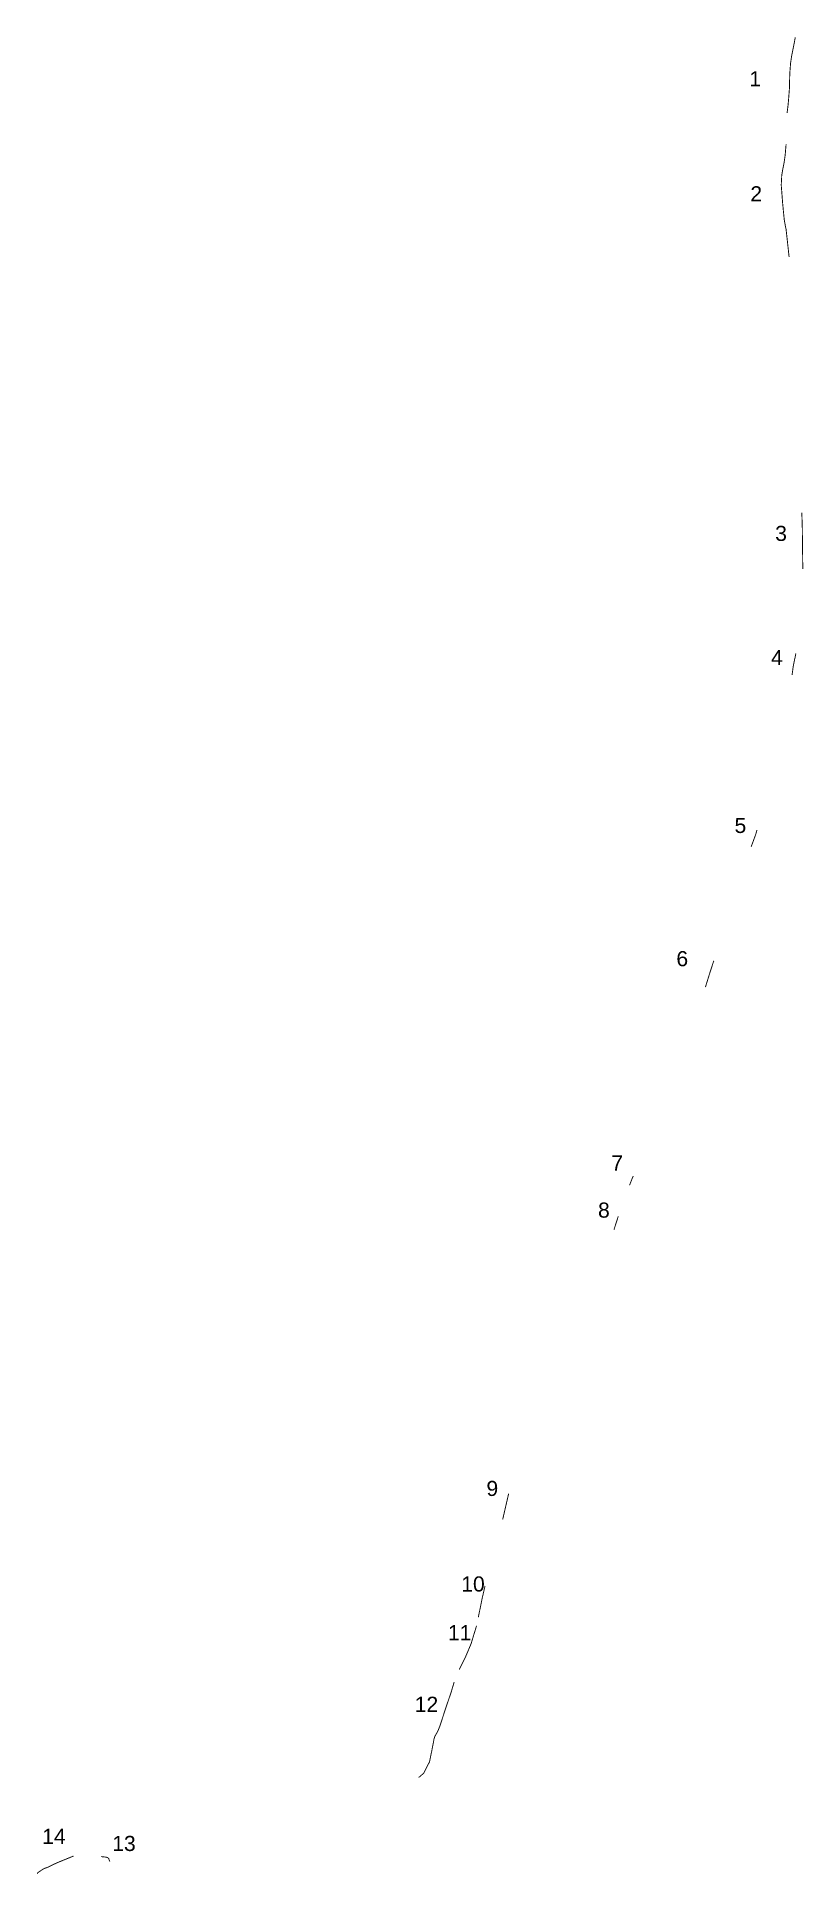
# Model space of a CAD drawing. Header units: metres. Extents: x 254129 to 356845, y 1741129 to 2228052.
# Drawn here: x 261002 to 263538, y 2221975 to 2228052 of the extents above; entities that cross this region are included whole.
import ezdxf

# ---------------------------------------------------------------- set-up
doc = ezdxf.new("R2010")
doc.units = ezdxf.units.M
doc.layers.add('ARTIFICIALLY PROTECTED', color=4, linetype='Continuous')
doc.styles.get("Standard").update_dxf_attribs({"font": 'arial.ttf'})

msp = doc.modelspace()

# ---------------------------------------------------------------- texts
at = {"char_height": 50, "attachment_point": 1}
for s, insert in [('1', (263359.1, 2227938.1)), ('2', (263362.6, 2227557.6)), ('3', (263444.8, 2226434.5)), ('4', (263431.1, 2226023.7)), ('5', (263310.3, 2225468.7)), ('6', (263118, 2225028)), ('7', (262902.8, 2224352.3)), ('8', (262858.9, 2224196.5)), ('9', (262489.8, 2223276)), ('10', (262406.4, 2222960)), ('11', (262362.3, 2222799.1)), ('12', (262252.6, 2222562.1)), ('14', (261020.3, 2222125.3)), ('13', (261252.1, 2222101.8))]:
    msp.add_mtext_dynamic_manual_height_columns(s, width=84.374, gutter_width=1, heights=[0], dxfattribs=dict(at, insert=insert))

# ---------------------------------------------------------------- linework, layer by layer
at = {"layer": 'ARTIFICIALLY PROTECTED', "const_width": 3, "flags": 128}
for points in [[(263511.4, 2228050.5), (263505.7, 2228020.5), (263499.3, 2227988.9), (263495.7, 2227964.8), (263493.1, 2227930.9), (263492.5, 2227908.8), (263491.9, 2227881.4), (263489.3, 2227847.5), (263487.3, 2227825.5), (263484.4, 2227802.2), (263484.3, 2227800.3)], [(263480.9, 2227696.3), (263477.5, 2227658), (263474.1, 2227634.3), (263470, 2227614.9), (263466.5, 2227593.5), (263464.8, 2227561.6), (263469.6, 2227499.8), (263472.9, 2227465.3), (263474.8, 2227446.6), (263479.4, 2227421.1), (263480.7, 2227416.1), (263490.9, 2227323.2)], [(263532.9, 2226477.8), (263534.4, 2226429.1), (263535.3, 2226356.2), (263536.1, 2226291.4)], [(263513.2, 2226012.3), (263504.7, 2225971.3), (263500.6, 2225941.4)], [(263384.6, 2225428.4), (263380.1, 2225413), (263365.3, 2225373.1)], [(263242.2, 2224995.9), (263240.9, 2224993.5), (263229.2, 2224957.8), (263214.1, 2224909.1)], [(262975.5, 2224284.4), (262971.9, 2224276.2), (262963, 2224253.6)], [(262925.9, 2224151.1), (262911.4, 2224106.2)], [(262563.3, 2223234), (262543.5, 2223148.2)], [(262485.2, 2222928.8), (262476.7, 2222892.2), (262462.8, 2222824.4)], [(262457, 2222796.5), (262438.9, 2222737), (262420.9, 2222694.4), (262399.9, 2222651.9)], [(261124.1, 2222035.2), (261068.5, 2222012.4), (261039.5, 2221998.4), (261027.6, 2221994), (261019.5, 2221989.4), (261005.7, 2221979.8), (261005.1, 2221977.9), (261004, 2221976.5)], [(261244.8, 2222017.2), (261242, 2222021.5), (261240.8, 2222026.3), (261236.4, 2222030.3), (261229.7, 2222031.8), (261215.4, 2222033.3)]]:
    msp.add_lwpolyline(points, dxfattribs=at)
at = {"layer": 'ARTIFICIALLY PROTECTED', "flags": 128}
msp.add_lwpolyline([(262383, 2222610.5, 3, 3, 0), (262373.2, 2222577.3, 3, 3, 0), (262354.3, 2222522.1, 3, 3, 0), (262343.8, 2222489.5, 3, 3, 0), (262335.3, 2222463.7, 3, 3, 0), (262328.7, 2222447.7, 3, 3, 0), (262319.3, 2222431.2, 3, 3, 0), (262316.6, 2222422.7, 3, 3, 0), (262308.6, 2222381.2, 3, 3, 0), (262301.4, 2222346.5, 3, 3, 0), (262284.5, 2222313.7, 3, 3, 0), (262281.9, 2222308.7, 3, 3, 0), (262265.5, 2222294.7, 0, 0, 0)], format="xyseb", dxfattribs=at)

msp.set_redraw_order([(e.dxf.handle, doc.entitydb.next_handle()) for e in msp.query("TEXT MTEXT ATTDEF DIMENSION ARC_DIMENSION")])  # texts and dimensions are drawn at this point

doc.saveas('drawing.dxf')
